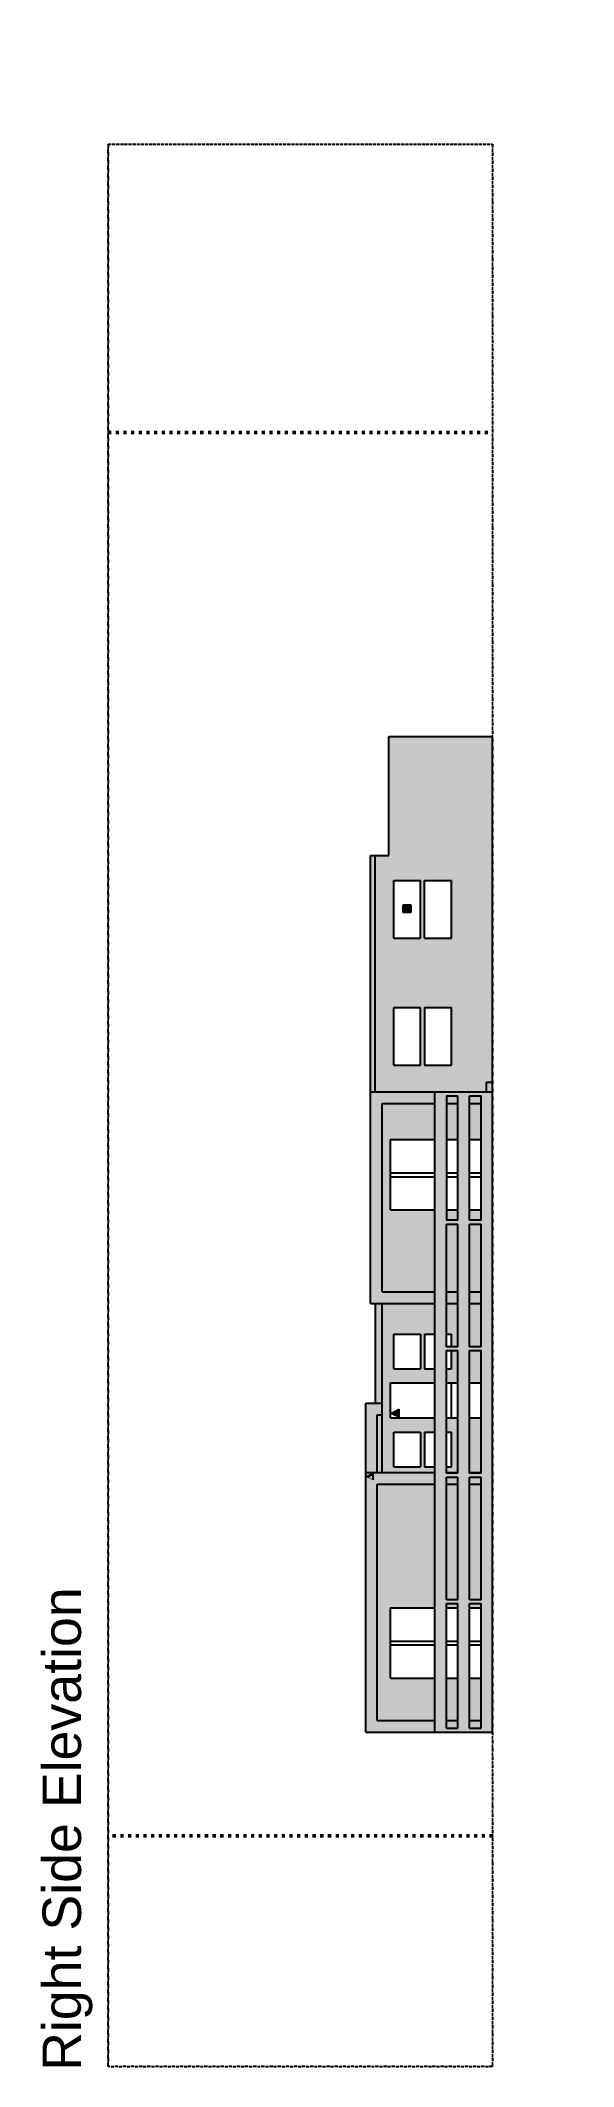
# Model space of a CAD drawing. Header units: millimetres. Extents: x 60252 to 149408, y 10197 to 135197.
# Drawn here: x 128619 to 149408, y 35196 to 114247 of the extents above; entities that cross this region are included whole.
import ezdxf

# ---------------------------------------------------------------- set-up
doc = ezdxf.new("R2010")
doc.units = ezdxf.units.MM
doc.linetypes.add('ACAD_ISO03W100', pattern=[30, 12, -18])
doc.linetypes.add('DIVIDE', pattern=[31.75, 12.7, -6.35, 0, -6.35, 0, -6.35])
doc.layers.add('a_COTA', color=3, linetype='Continuous', lineweight=15)
doc.layers.add('Property Line', color=157, linetype='ACAD_ISO03W100', lineweight=50)
for name, color, linetype in [('Doors', 12, 'Continuous'), ('EXT. Highlight HATCH', 27, 'Continuous'), ('EXT.WALL HATCH', 33, 'Continuous'), ('Floorplan -Outline', 40, 'Continuous'), ('IOT SMART DEVICES', 181, 'Continuous'), ('Plot', 157, 'DIVIDE'), ('Stairs', 84, 'Continuous'), ('Window', 20, 'Continuous')]:
    doc.layers.add(name, color=color, linetype=linetype)
doc.styles.get("Standard").update_dxf_attribs({"font": 'Arial.ttf'})

msp = doc.modelspace()

# ---------------------------------------------------------------- texts
at = {"layer": 'a_COTA', "ltscale": 10, "insert": (128698, 35024), "char_height": 1500, "attachment_point": 1, "rotation": 90}
msp.add_mtext_dynamic_manual_height_columns('Right Side Elevation', width=39477.79, gutter_width=10.6, heights=[2160], dxfattribs=at)

# ---------------------------------------------------------------- hatches: boundary and pattern name
at = {"layer": 'EXT. Highlight HATCH', "ltscale": 0.25}
h = msp.add_hatch(color=256, dxfattribs=at)
h.dxf.hatch_style = 1
h.paths.add_polyline_path([(144452, 58192), (144452, 57922), (144902, 57922), (144902, 58192)])
h.paths.add_polyline_path([(144452, 58372), (144452, 58342), (144902, 58342), (144902, 58372)])
h.paths.add_polyline_path([(145352, 58192), (145352, 57922), (145802, 57922), (145802, 58192)])
h.paths.add_polyline_path([(145352, 58372), (145352, 58342), (145802, 58342), (145802, 58372)])
h.paths.add_polyline_path([(141302, 58372), (141302, 58192), (141302, 48247), (144002, 48247), (144002, 48697), (141752, 48697), (141752, 57922), (144002, 57922), (144002, 58372)])
h.paths.add_polyline_path([(144452, 48697), (144452, 48397), (144902, 48397), (144902, 48697)])
h.paths.add_polyline_path([(145352, 48697), (145352, 48397), (145802, 48397), (145802, 48697)])
h.paths.add_polyline_path([(141302, 61072), (141302, 58372), (141752, 58372), (141752, 60622), (141940, 60622), (141940, 61072)])
h.paths.add_polyline_path([(141940, 65422), (141940, 72772), (144002, 72772), (144002, 73222), (141490, 73222), (141490, 64972), (144002, 64972), (144002, 65422)])
h.paths.add_polyline_path([(144452, 73072), (144452, 72772), (144902, 72772), (144902, 73072)])
h.paths.add_polyline_path([(145352, 73072), (145352, 72772), (145802, 72772), (145802, 73072)])
h.paths.add_polyline_path([(145352, 65422), (145352, 64972), (145802, 64972), (145802, 65422)])
h.paths.add_polyline_path([(144452, 65422), (144452, 64972), (144902, 64972), (144902, 65422)])
h.paths.add_polyline_path([(141490, 82447), (141490, 73222), (141677, 73222), (141677, 82447)])
h.paths.add_polyline_path([(146017, 73597), (146017, 73222), (146252, 73222), (146252, 73597)])
h = msp.add_hatch(color=256, dxfattribs=at)
h.dxf.hatch_style = 1
h.paths.add_polyline_path([(144002, 73222), (144002, 48247), (146252, 48247), (146252, 73222)])
h.paths.add_polyline_path([(144452, 58192), (144902, 58192), (144902, 53407), (144452, 53407)], flags=16)
h.paths.add_polyline_path([(144452, 58342), (144452, 63127), (144902, 63127), (144902, 58342)], flags=16)
h.paths.add_polyline_path([(145352, 58192), (145802, 58192), (145802, 53407), (145352, 53407)], flags=16)
h.paths.add_polyline_path([(145352, 58342), (145352, 63127), (145802, 63127), (145802, 58342)], flags=16)
h.paths.add_polyline_path([(144452, 53257), (144902, 53257), (144902, 48397), (144452, 48397)], flags=16)
h.paths.add_polyline_path([(144452, 63277), (144452, 68062), (144902, 68062), (144902, 63277)], flags=16)
h.paths.add_polyline_path([(145352, 53257), (145802, 53257), (145802, 48397), (145352, 48397)], flags=16)
h.paths.add_polyline_path([(145352, 63277), (145352, 68062), (145802, 68062), (145802, 63277)], flags=16)
h.paths.add_polyline_path([(144452, 68212), (144452, 73072), (144902, 73072), (144902, 68212)], flags=16)
h.paths.add_polyline_path([(145352, 68212), (145352, 73072), (145802, 73072), (145802, 68212)], flags=16)
h.paths.add_polyline_path([(145352, 58192), (145352, 57922), (145802, 57922), (145802, 58192)], flags=0)
h.paths.add_polyline_path([(145352, 58372), (145352, 58342), (145802, 58342), (145802, 58372)], flags=0)
h.paths.add_polyline_path([(144452, 58192), (144452, 57922), (144902, 57922), (144902, 58192)], flags=0)
at = {"layer": 'EXT.WALL HATCH', "ltscale": 0.25}
h = msp.add_hatch(color=256, dxfattribs=at)
h.dxf.hatch_style = 1
h.paths.add_polyline_path([(141752, 57922), (141752, 48697), (144002, 48697), (144002, 50347), (142277, 50347), (142277, 53092), (144002, 53092), (144002, 57922)])
h.paths.add_polyline_path([(144452, 57922), (144452, 53407), (144902, 53407), (144902, 57922)])
h.paths.add_polyline_path([(144452, 53257), (144452, 53092), (144902, 53092), (144902, 53257)])
h.paths.add_polyline_path([(145352, 53257), (145352, 53092), (145802, 53092), (145802, 53257)])
h.paths.add_polyline_path([(145352, 57922), (145352, 53407), (145802, 53407), (145802, 57922)])
h.paths.add_polyline_path([(145352, 50347), (145352, 48697), (145802, 48697), (145802, 50347)])
h.paths.add_polyline_path([(144452, 50347), (144452, 48697), (144902, 48697), (144902, 50347)])
h.paths.add_polyline_path([(141752, 60622), (141752, 58372), (141940, 58372), (141940, 60622)])
h.paths.add_polyline_path([(141677, 64972), (141677, 61072), (141940, 61072), (141940, 64972)])
h.paths.add_polyline_path([(141940, 64972), (141940, 61072), (141940, 58372), (144002, 58372), (144002, 58597), (143597, 58597), (143597, 59947), (144002, 59947), (144002, 60502), (142277, 60502), (142277, 61867), (144002, 61867), (144002, 62422), (143597, 62422), (143597, 63772), (144002, 63772), (144002, 64972)])
h.paths.add_polyline_path([(142397, 62422), (142397, 63772), (143447, 63772), (143447, 62422)], flags=16)
h.paths.add_polyline_path([(143447, 59947), (143447, 58597), (142397, 58597), (142397, 59947)], flags=16)
h.paths.add_polyline_path([(144647, 63127), (144647, 62422), (144452, 62422), (144452, 61867), (144902, 61867), (144902, 63127)])
h.paths.add_polyline_path([(144452, 64972), (144452, 63772), (144647, 63772), (144647, 63277), (144902, 63277), (144902, 64972)])
h.paths.add_polyline_path([(145352, 64972), (145352, 63277), (145802, 63277), (145802, 64972)])
h.paths.add_polyline_path([(145352, 63127), (145352, 61867), (145802, 61867), (145802, 63127)])
h.paths.add_polyline_path([(145352, 60502), (145352, 58372), (145802, 58372), (145802, 60502)])
h.paths.add_polyline_path([(144452, 60502), (144452, 59947), (144647, 59947), (144647, 58597), (144452, 58597), (144452, 58372), (144902, 58372), (144902, 60502)])
h.paths.add_polyline_path([(142277, 68617), (142277, 71362), (144002, 71362), (144002, 72772), (141940, 72772), (141940, 65422), (144002, 65422), (144002, 68617)])
h.paths.add_polyline_path([(142202, 87097), (142202, 82447), (141677, 82447), (141677, 73222), (146017, 73222), (146017, 73597), (146252, 73597), (146252, 87097)])
h.paths.add_polyline_path([(144647, 76522), (144647, 74272), (143597, 74272), (143597, 76522)], flags=16)
h.paths.add_polyline_path([(144647, 79222), (143597, 79222), (143597, 81472), (144647, 81472)], flags=16)
h.paths.add_polyline_path([(143447, 76522), (143447, 76499), (143447, 74272), (142397, 74272), (142397, 76522)], flags=16)
h.paths.add_polyline_path([(143447, 79222), (142397, 79222), (142397, 81472), (143447, 81472)], flags=16)
h.paths.add_polyline_path([(145352, 72772), (145352, 71362), (145802, 71362), (145802, 72772)])
h.paths.add_polyline_path([(144452, 72772), (144452, 71362), (144902, 71362), (144902, 72772)])
h.paths.add_polyline_path([(144452, 68617), (144452, 68212), (144902, 68212), (144902, 68617)])
h.paths.add_polyline_path([(145352, 68617), (145352, 68212), (145802, 68212), (145802, 68617)])
h.paths.add_polyline_path([(145352, 68062), (145352, 65422), (145802, 65422), (145802, 68062)])
h.paths.add_polyline_path([(144452, 68062), (144452, 65422), (144902, 65422), (144902, 68062)])
at = {"layer": 'IOT SMART DEVICES', "ltscale": 10}
h = msp.add_hatch(color=256, dxfattribs=at)
h.dxf.hatch_style = 1
h.paths.add_polyline_path([(142770, 80220), (143070, 80220), (143070, 80520), (142770, 80520)])
h = msp.add_hatch(color=256, dxfattribs=at)
h.dxf.hatch_style = 1
h.paths.add_polyline_path([(142610, 60840), (142310, 60690), (142610, 60540)])
h = msp.add_hatch(color=256, dxfattribs=at)
h.dxf.hatch_style = 1
h.paths.add_polyline_path([(141320, 58210), (141620, 58060), (141620, 58360)])
h.paths.add_polyline_path([(141597, 58096), (141370, 58210), (141597, 58324)], flags=16)

# ---------------------------------------------------------------- linework, layer by layer
at = {"layer": 'Doors', "ltscale": 0.25}
for p, q in [((142277, 68617), (142277, 71362)), ((142277, 71362), (144002, 71362)), ((144452, 71362), (144902, 71362)), ((145352, 71362), (145802, 71362)), ((142277, 70064), (144002, 70064)), ((142277, 69914), (144002, 69914)), ((144452, 70064), (144902, 70064)), ((144452, 69914), (144902, 69914)), ((145352, 70064), (145802, 70064)), ((145352, 69914), (145802, 69914)), ((142277, 68617), (144002, 68617)), ((144452, 68617), (144902, 68617)), ((145352, 68617), (145802, 68617)), ((142277, 61867), (144002, 61867)), ((142277, 60502), (142277, 61867)), ((144452, 61867), (144902, 61867)), ((145352, 61867), (145802, 61867)), ((142277, 60502), (144002, 60502)), ((144452, 60502), (144902, 60502)), ((145352, 60502), (145802, 60502)), ((142277, 53092), (144002, 53092)), ((142277, 50347), (142277, 53092)), ((144452, 53092), (144902, 53092)), ((145352, 53092), (145802, 53092)), ((142277, 51794), (144002, 51794)), ((142277, 51644), (144002, 51644)), ((144452, 51794), (144902, 51794)), ((144452, 51644), (144902, 51644)), ((145352, 51794), (145802, 51794)), ((145352, 51644), (145802, 51644)), ((142277, 50347), (144002, 50347)), ((144452, 50347), (144902, 50347)), ((145352, 50347), (145802, 50347))]:
    msp.add_line(p, q, dxfattribs=at)
at = {"layer": 'Floorplan -Outline', "ltscale": 0.25}
for p, q in [((142202, 87097), (146252, 87097)), ((142202, 82447), (142202, 87097)), ((146252, 48247), (146252, 87097)), ((141489, 73222), (141489, 82447)), ((141489, 82447), (142202, 82447)), ((141677, 73222), (141677, 82447)), ((141489, 73222), (146252, 73222)), ((141490, 64972), (141490, 73222)), ((141939, 72772), (144002, 72772)), ((141940, 65422), (141940, 72772)), ((144002, 48247), (144002, 73222)), ((144452, 73072), (144902, 73072)), ((144452, 72772), (144902, 72772)), ((144902, 68212), (144902, 73072)), ((145352, 68212), (145352, 73072)), ((145352, 73072), (145802, 73072)), ((145352, 72772), (145802, 72772)), ((145802, 68212), (145802, 73072)), ((144902, 68212), (144452, 68212)), ((144452, 68062), (144902, 68062)), ((144452, 63277), (144452, 68062)), ((144902, 63277), (144902, 68062)), ((145802, 68212), (145352, 68212)), ((145352, 63277), (145352, 68062)), ((145352, 68062), (145802, 68062)), ((145802, 63277), (145802, 68062)), ((141490, 64972), (144002, 64972)), ((141677, 64972), (141677, 61072)), ((141940, 65422), (144002, 65422)), ((141940, 58372), (141940, 64972)), ((144452, 65422), (144902, 65422)), ((144452, 64972), (144902, 64972)), ((145352, 65422), (145802, 65422)), ((145352, 64972), (145802, 64972)), ((144902, 63277), (144452, 63277)), ((145802, 63277), (145352, 63277)), ((144452, 63127), (144902, 63127)), ((144452, 58342), (144452, 63127)), ((144902, 58342), (144902, 63127)), ((145352, 58342), (145352, 63127)), ((145352, 63127), (145802, 63127)), ((145802, 58342), (145802, 63127)), ((141302, 61072), (141940, 61072)), ((141302, 58192), (141302, 61072)), ((141752, 58372), (141752, 60622)), ((141752, 60622), (141940, 60622)), ((141302, 58372), (144002, 58372)), ((141302, 48247), (141302, 58372)), ((141752, 48697), (141752, 57922)), ((141752, 57922), (144002, 57922)), ((144452, 58372), (144902, 58372)), ((144902, 58342), (144452, 58342)), ((144452, 58192), (144902, 58192)), ((144452, 53407), (144452, 58192)), ((144452, 57922), (144902, 57922)), ((144902, 53407), (144902, 58192)), ((145352, 58372), (145802, 58372)), ((145802, 58342), (145352, 58342)), ((145352, 53407), (145352, 58192)), ((145352, 58192), (145802, 58192)), ((145352, 57922), (145802, 57922)), ((145802, 53407), (145802, 58192)), ((141302, 53092), (141302, 53407)), ((144902, 53407), (144452, 53407)), ((144452, 48397), (144452, 53257)), ((144452, 53257), (144902, 53257)), ((144902, 48397), (144902, 53257)), ((145802, 53407), (145352, 53407)), ((145352, 48397), (145352, 53257)), ((145352, 53257), (145802, 53257)), ((145802, 48397), (145802, 53257)), ((141302, 48247), (146252, 48247)), ((141752, 48697), (144002, 48697)), ((144452, 48697), (144902, 48697)), ((144452, 48397), (144902, 48397)), ((145352, 48697), (145802, 48697)), ((145352, 48397), (145802, 48397))]:
    msp.add_line(p, q, dxfattribs=at)
at = {"layer": 'Floorplan -Outline', "ltscale": 10}
msp.add_line((144452, 73072), (144452, 68212), dxfattribs=at)
at = {"layer": 'IOT SMART DEVICES', "ltscale": 10}
for p, q in [((142770, 80520), (143070, 80520)), ((142770, 80220), (142770, 80520)), ((143070, 80220), (142770, 80220)), ((143070, 80520), (143070, 80220)), ((142310, 60690), (142610, 60840)), ((142310, 60690), (142610, 60540)), ((142610, 60540), (142610, 60840)), ((141320, 58210), (141620, 58360)), ((141370, 58210), (141597, 58324)), ((141597, 58096), (141597, 58324))]:
    msp.add_line(p, q, dxfattribs=at)
at = {"layer": 'Plot', "ltscale": 10}
for p, q in [((131252, 35197), (131252, 110197)), ((131252, 110197), (146252, 110197)), ((131252, 110197), (131252, 35197)), ((146252, 110197), (146252, 35197)), ((146252, 35197), (131252, 35197))]:
    msp.add_line(p, q, dxfattribs=at)
at = {"layer": 'Property Line', "ltscale": 10}
for p, q in [((131252, 98947), (146252, 98947)), ((146252, 44197), (131252, 44197))]:
    msp.add_line(p, q, dxfattribs=at)
at = {"layer": 'Stairs', "ltscale": 0.25}
for p, q in [((146017, 73597), (146252, 73597)), ((146017, 73222), (146017, 73597))]:
    msp.add_line(p, q, dxfattribs=at)
at = {"layer": 'Window', "ltscale": 0.25}
for p, q in [((142397, 79222), (142397, 81472)), ((142397, 81472), (143447, 81472)), ((143447, 79222), (143447, 81472)), ((143597, 79222), (143597, 81472)), ((143597, 81472), (144647, 81472)), ((144647, 79222), (144647, 81472)), ((142397, 79222), (143447, 79222)), ((143597, 79222), (144647, 79222)), ((142397, 76522), (143447, 76522)), ((142397, 74272), (142397, 76522)), ((143447, 74272), (143447, 76499)), ((143597, 76522), (143597, 74272)), ((143597, 76522), (144647, 76522)), ((144647, 74272), (144647, 76522)), ((142397, 74272), (143447, 74272)), ((143597, 74272), (144647, 74272)), ((142397, 63772), (143447, 63772)), ((142397, 62422), (142397, 63772)), ((143447, 63772), (143447, 62422)), ((143597, 63772), (144002, 63772)), ((143597, 63772), (143597, 62422)), ((144452, 63772), (144647, 63772)), ((144647, 63277), (144647, 63772)), ((144647, 62422), (144647, 63127)), ((142397, 62422), (143447, 62422)), ((143597, 62422), (143860, 62422)), ((143597, 62422), (144002, 62422)), ((144452, 62422), (144647, 62422)), ((144647, 60502), (144647, 61867)), ((142397, 59947), (143447, 59947)), ((142397, 58597), (142397, 59947)), ((143447, 59947), (143447, 58597)), ((143597, 59947), (144002, 59947)), ((143597, 59947), (143597, 58597)), ((144452, 59947), (144647, 59947)), ((144647, 58597), (144647, 59947)), ((142397, 58597), (143447, 58597)), ((143597, 58597), (144002, 58597)), ((144452, 58597), (144647, 58597))]:
    msp.add_line(p, q, dxfattribs=at)

msp.set_redraw_order([(e.dxf.handle, doc.entitydb.next_handle()) for e in msp.query("TEXT MTEXT ATTDEF DIMENSION ARC_DIMENSION")])  # texts and dimensions are drawn at this point

doc.saveas('drawing.dxf')
